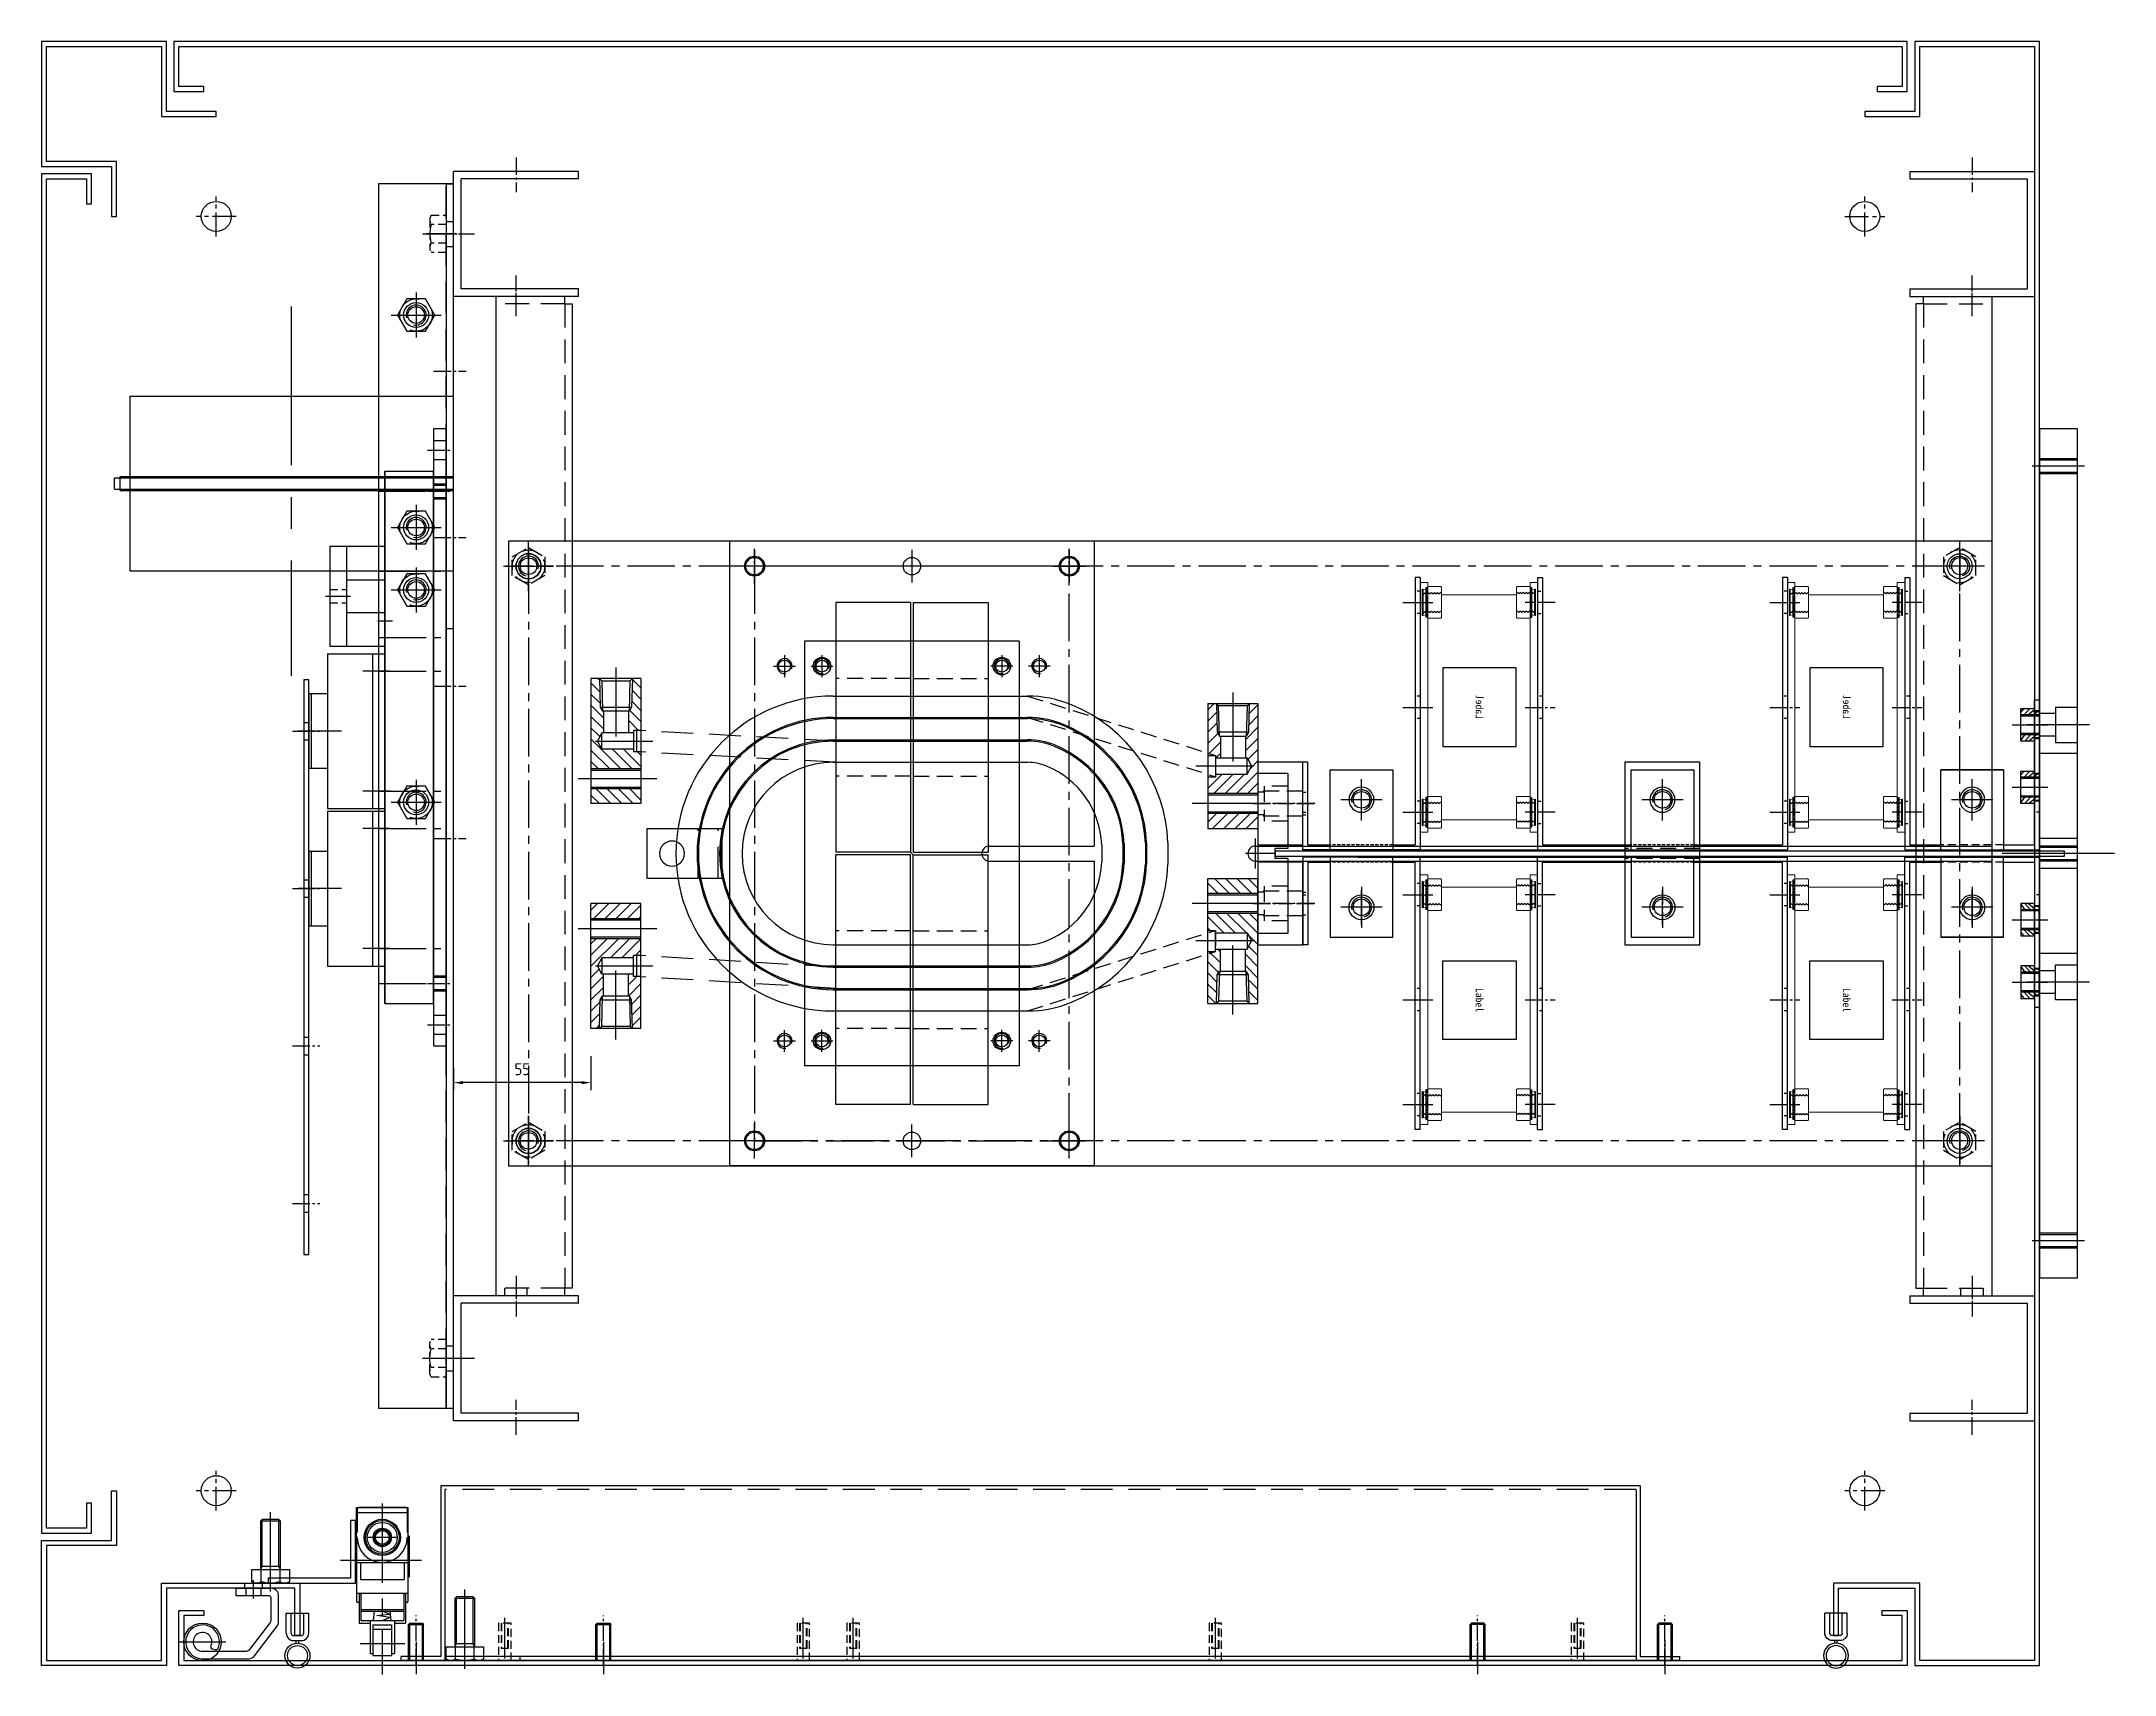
# Model space of a CAD drawing. Header units: millimetres. Extents: x 24815 to 37444, y -10619 to 6020.
# Drawn here: x 35615 to 36445, y 1299 to 1952 of the extents above; entities that cross this region are included whole.
import ezdxf

# ---------------------------------------------------------------- set-up
doc = ezdxf.new("R2010")
doc.units = ezdxf.units.MM
for name, pattern in [('CENTER', [50.8, 31.75, -6.35, 6.35, -6.35]), ('CENTER1', [10, 7, -1, 1, -1]), ('CENTER2', [28.575, 19.05, -3.175, 3.175, -3.175]), ('CENTERX2', [101.6, 63.5, -12.7, 12.7, -12.7]), ('HIDDEN', [9.525, 6.35, -3.175]), ('HIDDEN2', [4.7625, 3.175, -1.5875]), ('HIDDENX2', [19.05, 12.7, -6.35]), ('PHANTOMX2', [5, 2.5, -0.5, 0.5, -0.5, 0.5, -0.5])]:
    doc.linetypes.add(name, pattern=pattern)
for name, color, linetype in [('1', 1, 'CENTER'), ('4', 7, 'Continuous'), ('______', 7, 'Continuous'), ('CEN', 1, 'CENTER'), ('CENTER', 1, 'CENTER'), ('D', 3, 'Continuous'), ('HIDDEN', 2, 'HIDDEN'), ('O', 7, 'Continuous'), ('THIN', 3, 'Continuous'), ('모선', 7, 'Continuous')]:
    doc.layers.add(name, color=color, linetype=linetype)
for name, color, linetype, lineweight in [('AM_5', 3, 'Continuous', 25), ('case', 3, 'Continuous', 30), ('모형', 7, 'Continuous', 53), ('외형선', 3, 'Continuous', 30)]:
    doc.layers.add(name, color=color, linetype=linetype, lineweight=lineweight)
doc.styles.add('dim', font='')
doc.styles.get("Standard").update_dxf_attribs({"font": 'ISOCP.SHX', "bigfont": 'WHGTXT.SHX'})
doc.styles.get('dim').set_extended_font_data('BatangChe')
doc.dimstyles.new('PS-1.5', dxfattribs={"dimscale": 1.5, "dimtxt": 3.2, "dimasz": 2.5, "dimexe": 2, "dimexo": 2.5, "dimgap": 2, "dimtad": 1, "dimtoh": 1, "dimrnd": 0.05, "dimzin": 12, "dimdsep": 46, "dimtxsty": 'Standard', "dimcen": 0, "dimclrt": 2, "dimazin": 3, "dimtfac": 1, "dimtofl": 0, "dimtmove": 0, "dimatfit": 3, "dimfxl": 0.18, "dimtolj": 1, "dimtzin": 0, "dimarcsym": 0})

msp = doc.modelspace()

# ---------------------------------------------------------------- blocks, each defined once
blk = doc.blocks.new('A$C6E964A93')
at = {"color": 4}
for p, q in [((490.01, 70), (9.9, 70)), ((9.9, 70), (9.9, 1.6)), ((11.5, 68.4), (11.5, 0)), ((488.41, 68.4), (488.41, 60)), ((490.01, 70), (490.01, 1.6)), ((488.41, 60), (488.41, 0)), ((9.9, 1.6), (-6, 1.6)), ((-6, 0), (-6, 1.6)), ((11.5, 0), (-6, 0)), ((488.41, 1.6), (11.5, 1.6)), ((488.41, 0), (11.5, 0)), ((41.5, 1.6), (41.5, 0)), ((490.01, 1.6), (505.91, 1.6)), ((505.91, 0), (505.91, 1.6)), ((505.91, 0), (488.41, 0))]:
    blk.add_line(p, q, dxfattribs=at)
at = {"layer": 'CENTER', "color": 1, "linetype": 'CENTER'}
for p, q in [((0, 7.43), (0, -5.44)), ((75, 7.43), (75, -5.44)), ((425, 7.43), (425, -5.44)), ((500, 8.23), (500, -5.44))]:
    blk.add_line(p, q, dxfattribs=at)
at = {"layer": 'HIDDEN', "color": 2, "linetype": 'HIDDENX2'}
blk.add_line((488.41, 68.5), (11.5, 68.5), dxfattribs=at)
blk = doc.blocks.new('TTYU')
at = {"color": 2, "linetype": 'HIDDENX2'}
blk.add_lwpolyline([(-49709.55, 19626.02), (-49702.04, 19626.02), (-49698.29, 19632.52), (-49702.04, 19639.02), (-49709.55, 19639.02), (-49713.3, 19632.52), (-49709.55, 19626.02)], dxfattribs=at)
blk.add_circle((-49705.79, 19632.52), 6.5, dxfattribs=at)
blk.add_circle((-49705.79, 19632.52), 3.32)
at = {"layer": 'CENTER'}
for p, q in [((-49705.79, 19641.52), (-49705.79, 19623.52)), ((-49715.8, 19632.52), (-49695.79, 19632.52))]:
    blk.add_line(p, q, dxfattribs=at)
at = {"layer": 'THIN'}
blk.add_arc((-49705.79, 19632.52), 4, 255, 195, dxfattribs=at)
blk = doc.blocks.new('esrfa')
at = {"color": 2, "linetype": 'HIDDEN2'}
for p, q in [((-4055.21, -14067.61), (-4040.2, -14067.61)), ((-4055.21, -14073.53), (-4055.21, -14067.61)), ((-4051.46, -14067.61), (-4051.46, -14073.53)), ((-4043.95, -14067.61), (-4043.95, -14073.53)), ((-4040.2, -14067.61), (-4040.2, -14073.53)), ((-4053.33, -14074.11), (-4042.08, -14074.11))]:
    blk.add_line(p, q, dxfattribs=at)
for centre, radius, start, end in [((-4053.33, -14070.79), 3.32, 235.61575, 304.38425), ((-4047.71, -14061.69), 12.42, 252.41205, 287.58795), ((-4042.08, -14070.79), 3.32, 235.61575, 304.38425)]:
    blk.add_arc(centre, radius, start, end, dxfattribs=at)
at = {"layer": 'CENTER'}
blk.add_line((-4047.71, -14077.11), (-4047.71, -14064.61), dxfattribs=at)
blk = doc.blocks.new('A$C2F8B6082')
at = {"color": 4}
blk.add_lwpolyline([(159.84, -15.16), (159.84, 14.84), (-330.16, 14.84), (-330.16, -15.16)], close=True, dxfattribs=at)
for centre in [(-277.66, -0.16), (-192.66, -0.16), (-167.66, -0.16), (-82.66, -0.16)]:
    blk.add_circle(centre, 5, dxfattribs=at)
at = {"layer": 'CENTER', "ltscale": 3}
for p, q in [((139.84, 7.84), (139.84, 19.84)), ((-310.16, 15.84), (-310.16, 3.84))]:
    blk.add_line(p, q, dxfattribs=at)
at = {"layer": 'HIDDEN', "color": 2, "linetype": 'HIDDENX2'}
for p, q in [((159.84, 11.84), (-330.16, 11.84)), ((-315.16, 11.84), (-315.16, 14.84)), ((-305.16, 11.84), (-305.16, 14.84)), ((134.84, 11.84), (134.84, 14.84)), ((144.84, 11.84), (144.84, 14.84))]:
    blk.add_line(p, q, dxfattribs=at)
blk.add_blockref('esrfa', (3737.54, 14079.45))
at = {"extrusion": (0, 0, -1), "xscale": -1, "zscale": -1, "rotation": 270}
for p in [(-19354.86, 49705.63), (-19439.86, 49705.63), (-19464.86, 49705.63), (-19549.86, 49705.63)]:
    blk.add_blockref('TTYU', p, dxfattribs=at)
at = {"xscale": -1}
blk.add_blockref('esrfa', (-3907.87, 14079.45), dxfattribs=at)
blk = doc.blocks.new('A$C188176B0')
at = {"ltscale": 10}
for p, q in [((-62.75, 37.75), (66.75, 37.75)), ((-62.75, -32.25), (-62.75, 37.75)), ((66.75, -32.25), (66.75, 37.75)), ((-69.05, 0.5), (-69.05, 5)), ((-69.05, 5), (66.75, 5)), ((-69.05, 0.5), (66.75, 0.5)), ((-66.75, 0), (-66.75, 5.5)), ((-66.75, 5.5), (66.75, 5.5)), ((-66.75, 0), (66.75, 0)), ((-62.75, -32.25), (66.75, -32.25))]:
    blk.add_line(p, q, dxfattribs=at)
blk = doc.blocks.new('A$C30543EFC')
at = {"color": 1, "linetype": 'CENTER1'}
for p, q in [((-5, 200), (8, 200)), ((-5, 145.03), (8, 145.03)), ((-5, 78.5), (8, 78.5)), ((-5, 19.02), (8, 19.02)), ((-5, -41.98), (8, -41.98)), ((-5, -250), (8, -250))]:
    blk.add_line(p, q, dxfattribs=at)
at = {"color": 3, "lineweight": -3, "ltscale": 10}
blk.add_line((0, 42.02), (3, 42.02), dxfattribs=at)
at = {"layer": 'case', "color": 3, "lineweight": -3}
for p, q in [((0, 220), (0, -270)), ((0, 220), (3, 220)), ((3, -270), (3, 220)), ((0, -270), (3, -270))]:
    blk.add_line(p, q, dxfattribs=at)
blk = doc.blocks.new('A$C5E153CB5')
at = {"color": 1, "lineweight": 35}
for p, q in [((21.99, 0), (-191, 0)), ((21.99, -19.5), (-191, -19.5))]:
    blk.add_line(p, q, dxfattribs=at)
at = {"color": 1}
for p, q in [((-191, 0), (-191, -19.5)), ((21.99, 0), (21.99, -19.5))]:
    blk.add_line(p, q, dxfattribs=at)
at = {"color": 2, "linetype": 'CENTER2'}
for p, q in [((-182.99, 2.56), (-182.99, -22.44)), ((-151, 2.56), (-151, -22.44)), ((-124.5, 2.56), (-124.5, -22.44)), ((-111, 2.56), (-111, -22.44)), ((-63, 2.56), (-63, -22.44)), ((-48, 2.56), (-48, -22.44)), ((0, 2.56), (0, -22.44)), ((13.99, 2.56), (13.99, -22.44))]:
    blk.add_line(p, q, dxfattribs=at)
blk = doc.blocks.new('4W4E6Y56Y')
at = {"color": 4}
for p, q in [((361.67, 559.53), (331.67, 559.53)), ((331.67, 559.53), (361.67, 559.53)), ((331.67, 559.53), (331.67, 552.03)), ((331.67, 558.53), (361.67, 558.53)), ((361.67, 552.03), (361.67, 559.53)), ((315.67, 552.03), (315.67, 529.03)), ((315.67, 552.03), (377.67, 552.03)), ((377.67, 552.03), (377.67, 529.03)), ((315.67, 534.03), (377.67, 534.03)), ((315.67, 529.03), (377.67, 529.03))]:
    blk.add_line(p, q, dxfattribs=at)
at = {"color": 1, "linetype": 'CENTER'}
for p, q in [((346.67, 546.42), (346.67, 563.81)), ((322.67, 527.2), (322.67, 537.88)), ((370.67, 526.94), (370.67, 537.88))]:
    blk.add_line(p, q, dxfattribs=at)
blk = doc.blocks.new('A$C0E251C2E')
at = {"color": 161}
for p, q in [((22, 10), (0, 10)), ((0, 10), (0, -30)), ((15.4, 10), (15.4, -30)), ((22, 10), (22, -30)), ((15.4, -3.5), (0, -3.5)), ((15.4, -16.5), (0, -16.5)), ((22, -30), (0, -30))]:
    blk.add_line(p, q, dxfattribs=at)
at = {"color": 1, "linetype": 'CENTER'}
for p, q in [((-3, 0), (3, 0)), ((23.84, -10), (13.76, -10)), ((-3, -20), (3, -20))]:
    blk.add_line(p, q, dxfattribs=at)
at = {"color": 2, "linetype": 'HIDDEN2'}
for p, q in [((22, -7.3), (15.4, -7.3)), ((22, -12.7), (15.4, -12.7))]:
    blk.add_line(p, q, dxfattribs=at)
blk = doc.blocks.new('A$C76D42456')
at = {"color": 2, "linetype": 'HIDDEN'}
for p, q in [((-217.25, 0), (-217.25, -5)), ((-209.75, 0), (-209.75, -5)), ((12.75, 0), (12.75, -5)), ((20.25, 0), (20.25, -5)), ((-200, 0), (-200, -5)), ((-199.458734, 0), (-199.458734, -5)), ((-194.541266, 0), (-194.541266, -5)), ((-194, 0), (-194, -5)), ((-3, 0), (-3, -5)), ((-2.458734, 0), (-2.458734, -5)), ((2.458734, 0), (2.458734, -5)), ((3, 0), (3, -5))]:
    blk.add_line(p, q, dxfattribs=at)
at = {"color": 1, "linetype": 'CENTER1'}
for p, q in [((-213.5, 2.5), (-213.5, -7.5)), ((-197, 2.5), (-197, -7.5)), ((0, 2.5), (0, -7.5)), ((16.5, 2.5), (16.5, -7.5))]:
    blk.add_line(p, q, dxfattribs=at)
at = {"color": 32}
blk.add_lwpolyline([(-222, -5), (-222, 0), (25, 0), (25, -5)], close=True, dxfattribs=at)
blk = doc.blocks.new('A$C11023600')
for name, p in [('4W4E6Y56Y', (-464.15, -504.53)), ('4W4E6Y56Y', (-401.15, -504.53)), ('A$C5E153CB5', (-30.49, 24.5)), ('A$C76D42456', (-16.5, 5))]:
    blk.add_blockref(name, p)
at = {"rotation": 90}
blk.add_blockref('A$C0E251C2E', (-181.48, 24.5), dxfattribs=at)
blk = doc.blocks.new('A$C00D95890')
at = {"color": 2, "linetype": 'HIDDEN'}
for p, q in [((-3.5, -2), (-3.5, 0)), ((3.5, -2), (3.5, 0)), ((59.5, -2), (59.5, 0)), ((66.5, -2), (66.5, 0)), ((122.5, -2), (122.5, 0)), ((129.5, -2), (129.5, 0)), ((185.5, -2), (185.5, 0)), ((192.5, -2), (192.5, 0))]:
    blk.add_line(p, q, dxfattribs=at)
at = {"linetype": 'CENTER1'}
for p, q in [((0, -6.5), (0, 4.5)), ((63, -6.5), (63, 4.5)), ((126, -6.5), (126, 4.5)), ((189, -6.5), (189, 4.5))]:
    blk.add_line(p, q, dxfattribs=at)
at = {"color": 1}
blk.add_lwpolyline([(-20.5, -2), (209.5, -2), (209.5, 0), (-20.5, 0)], close=True, dxfattribs=at)
blk = doc.blocks.new('A$C77630893')
at = {"color": 1, "linetype": 'CENTERX2'}
blk.add_line((-65, -49.13), (-65, -196.87), dxfattribs=at)
at = {"ltscale": 10}
for name, p in [('A$C30543EFC', (-3, -220)), ('A$C188176B0', (-66.75, -122.66))]:
    blk.add_blockref(name, p, dxfattribs=at)
at = {"xscale": -1, "rotation": 90}
blk.add_blockref('A$C11023600', (-3, -336.5), dxfattribs=at)
at = {"rotation": 270}
blk.add_blockref('A$C00D95890', (-58, -219.02), dxfattribs=at)
blk = doc.blocks.new('erwqa')
at = {"color": 2, "linetype": 'HIDDEN'}
for p, q in [((-4060.23, -13842.8), (-4056.48, -13836.3)), ((-4056.48, -13849.3), (-4060.23, -13842.8)), ((-4056.48, -13836.3), (-4048.97, -13836.3)), ((-4048.97, -13836.3), (-4045.22, -13842.8)), ((-4045.22, -13842.8), (-4048.97, -13849.3)), ((-4048.97, -13849.3), (-4056.48, -13849.3))]:
    blk.add_line(p, q, dxfattribs=at)
blk.add_circle((-4052.72, -13842.8), 6.5, dxfattribs=at)
blk.add_circle((-4052.72, -13842.8), 3.32)
at = {"layer": 'CENTER'}
for p, q in [((-4052.72, -13832.8), (-4052.72, -13852.8)), ((-4062.72, -13842.8), (-4042.72, -13842.8))]:
    blk.add_line(p, q, dxfattribs=at)
at = {"layer": 'THIN'}
blk.add_arc((-4052.72, -13842.8), 4, 255, 165, dxfattribs=at)
blk = doc.blocks.new('A$C0C5579ED')
at = {"color": 1, "linetype": 'CENTER1'}
for p, q in [((8, 0), (-5, 0)), ((392, 0), (405, 0))]:
    blk.add_line(p, q, dxfattribs=at)
at = {"color": 140}
for p, q in [((0, -19.5), (0, 8)), ((400, 8), (0, 8)), ((400, -19.5), (400, 8)), ((3, -19.5), (0, -19.5)), ((3, -19.5), (3, -22.5)), ((3, -22.5), (397, -22.5)), ((397, -22.5), (397, -19.5)), ((400, -19.5), (397, -19.5))]:
    blk.add_line(p, q, dxfattribs=at)
at = {"color": 2, "linetype": 'HIDDEN2', "ltscale": 3}
for p, q in [((3, -19.5), (3, 8)), ((397, -19.5), (397, 8)), ((3, -19.5), (397, -19.5))]:
    blk.add_line(p, q, dxfattribs=at)
at = {"color": 1, "linetype": 'CENTER2'}
for p, q in [((108, 1.83), (108, -11.83)), ((338, 1.83), (338, -11.83)), ((101.17, -5), (114.83, -5)), ((331.17, -5), (344.83, -5))]:
    blk.add_line(p, q, dxfattribs=at)
at = {"color": 2}
for p, q in [((400, 4.5), (397, 4.5)), ((400, -4.5), (397, -4.5))]:
    blk.add_line(p, q, dxfattribs=at)
at = {"color": 140}
for centre in [(108, -5), (338, -5)]:
    blk.add_circle(centre, 5, dxfattribs=at)
at = {"extrusion": (0, 0, -1), "zscale": -1}
for p in [(3944.72, 13837.8), (3714.72, 13837.8)]:
    blk.add_blockref('erwqa', p, dxfattribs=at)
blk = doc.blocks.new('LIMIT SWITCH-T')
at = {"linetype": 'Continuous'}
for p, q in [((-12, -10.3), (-12, 10.3)), ((-12, 9.57), (-12, -9.43)), ((-2, 10.07), (-11.5, 10.07)), ((-2, -9.93), (-11.5, -9.93))]:
    blk.add_line(p, q, dxfattribs=at)
blk.add_line((-10, -9.5), (-10, 9.5))
at = {"color": 7}
for p, q in [((33.3, -8.6), (33.3, 8.6)), ((34.3, 4.86), (34.3, 9.3)), ((46.43, 3.73), (46.43, 4.86)), ((47.3, -3.73), (47.3, 3.73)), ((34.3, -9.3), (34.3, -4.86)), ((46.43, -4.86), (46.43, -3.73))]:
    blk.add_line(p, q, dxfattribs=at)
at = {"linetype": 'Continuous'}
for radius in [7.25, 6.75, 6, 3.65, 3.2, 2.75]:
    blk.add_circle((0, 0), radius, dxfattribs=at)
for centre, radius, start, end in [((-9.5, 9.5), 0.5, 90, 180), ((0, 0), 10, 270, 90), ((-9.5, -9.5), 0.5, 180, 270)]:
    blk.add_arc(centre, radius, start, end, dxfattribs=at)
at = {"layer": 'CEN', "color": 7, "linetype": 'Continuous'}
for p, q in [((22.4, 8.6), (33.3, 8.6)), ((22.89, 9.3), (34.3, 9.3)), ((33.3, 4.86), (46.43, 4.86)), ((35, 3.73), (47.3, 3.73)), ((33.3, -4.86), (46.43, -4.86)), ((35, -3.73), (47.3, -3.73)), ((22.4, -8.6), (33.3, -8.6)), ((22.89, -9.3), (34.3, -9.3))]:
    blk.add_line(p, q, dxfattribs=at)
at = {"layer": 'CEN'}
for p, q in [((-13.61, 0), (54.88, 0)), ((0, 6.27), (0, -6.27))]:
    blk.add_line(p, q, dxfattribs=at)
at = {"layer": 'D', "color": 7}
for p, q in [((-0.5, 10.75), (-0.5, 10.3)), ((10, -10.37), (10, 10.23)), ((29.5, -8.6), (29.5, 8.6)), ((34.3, 4.86), (34.3, 8.6)), ((33.3, 3.52), (29.5, 3.1)), ((30.78, 2.89), (29.5, 0)), ((31.23, -2.23), (30.78, 2.89)), ((32.01, 3.05), (31.23, -2.23)), ((33.3, 0), (32.01, 3.05)), ((35, -3.73), (35, 3.73)), ((36.7, -3.73), (36.7, 3.73)), ((33.3, -3.52), (29.5, -3.1)), ((34.3, -8.6), (34.3, -4.86)), ((-0.5, -10.3), (-12, -10.3)), ((-0.5, -10.3), (-0.5, -10.75))]:
    blk.add_line(p, q, dxfattribs=at)
at = {"layer": 'D', "color": 1, "linetype": 'CENTER'}
for p, q in [((9.3, 15.75), (9.3, -15.75)), ((42.63, 9.02), (42.63, -8.86))]:
    blk.add_line(p, q, dxfattribs=at)
at = {"layer": 'D', "color": 0}
blk.add_line((29, 8.5), (29, -8.5), dxfattribs=at)
at = {"layer": 'O'}
for p, q in [((-12, 10.3), (25.7, 10.3)), ((-0.5, 10.75), (15.8, 10.75)), ((15.8, 10.3), (15.8, 10.75)), ((16.8, -8.75), (16.8, 8.75)), ((-0.5, -10.3), (25.7, -10.3)), ((-0.5, -10.75), (15.8, -10.75)), ((15.8, -10.75), (15.8, -10.3))]:
    blk.add_line(p, q, dxfattribs=at)
at = {"layer": 'O', "color": 7}
for p, q in [((10, 8.75), (16.8, 8.75)), ((22.4, 10.3), (22.4, -10.3)), ((22.89, 9.3), (22.89, 8.6)), ((26, 10), (26, 9.5)), ((26, 9.5), (26, 9.3)), ((10, -8.75), (16.8, -8.75)), ((22.89, -8.6), (22.89, -9.3)), ((26, -9.3), (26, -10))]:
    blk.add_line(p, q, dxfattribs=at)
at = {"layer": 'O'}
for centre, start, end in [((25.7, 10), 0, 90), ((25.7, -10), 270, 0)]:
    blk.add_arc(centre, 0.3, start, end, dxfattribs=at)
blk = doc.blocks.new('756trasdfasdfadf')
at = {"color": 1, "linetype": 'CENTER1'}
for p, q in [((-17117.17, 15239.16), (-17117.17, 15225.24)), ((-17117.17, 15239.16), (-17117.17, 15225.24)), ((-17147.76, 15208.57), (-17133.84, 15208.57)), ((-17147.76, 15208.57), (-17133.84, 15208.57)), ((-17117.17, 15177.98), (-17117.17, 15191.9)), ((-17117.17, 15177.98), (-17117.17, 15191.9))]:
    blk.add_line(p, q, dxfattribs=at)
at = {"color": 140}
for p, q in [((-17092.17, 15233.57), (-17142.17, 15233.57)), ((-17092.17, 15233.57), (-17142.17, 15233.57)), ((-17142.17, 15183.57), (-17142.17, 15233.57)), ((-17092.17, 15233.57), (-17142.17, 15233.57)), ((-17092.17, 15233.57), (-17142.17, 15233.57)), ((-17142.17, 15183.57), (-17142.17, 15233.57)), ((-17092.17, 15230.57), (-17139.17, 15230.57)), ((-17092.17, 15230.57), (-17139.17, 15230.57)), ((-17139.17, 15186.57), (-17139.17, 15230.57)), ((-17092.17, 15230.57), (-17139.17, 15230.57)), ((-17092.17, 15230.57), (-17139.17, 15230.57)), ((-17139.17, 15186.57), (-17139.17, 15230.57)), ((-17092.17, 15230.57), (-17092.17, 15233.57)), ((-17092.17, 15230.57), (-17092.17, 15233.57)), ((-17092.17, 15230.57), (-17092.17, 15233.57)), ((-17092.17, 15230.57), (-17092.17, 15233.57)), ((-17142.17, 15183.57), (-17142.17, 15185.57)), ((-17142.17, 15183.57), (-17142.17, 15185.57)), ((-17142.17, 15183.57), (-17142.17, 15185.57)), ((-17142.17, 15183.57), (-17142.17, 15185.57)), ((-17092.17, 15183.57), (-17142.17, 15183.57)), ((-17092.17, 15183.57), (-17142.17, 15183.57)), ((-17092.17, 15183.57), (-17142.17, 15183.57)), ((-17092.17, 15183.57), (-17142.17, 15183.57)), ((-17092.17, 15186.57), (-17139.17, 15186.57)), ((-17092.17, 15186.57), (-17139.17, 15186.57)), ((-17092.17, 15186.57), (-17139.17, 15186.57)), ((-17092.17, 15186.57), (-17139.17, 15186.57)), ((-17092.17, 15183.57), (-17092.17, 15186.57)), ((-17092.17, 15183.57), (-17092.17, 15186.57)), ((-17092.17, 15183.57), (-17092.17, 15186.57)), ((-17092.17, 15183.57), (-17092.17, 15186.57))]:
    blk.add_line(p, q, dxfattribs=at)
blk = doc.blocks.new('A$C0C3B50F3')
at = {"color": 1, "linetype": 'CENTER1'}
blk.add_line((0, -2.28), (0, 18.05), dxfattribs=at)
for p, q in [((-3, 14.39), (-2.5, 15)), ((-3, 14.39), (3, 14.39)), ((-3, 0), (-3, 14.39)), ((-2.5, 15), (2.5, 15)), ((2.5, 15), (3, 14.39)), ((3, 0), (3, 14.39)), ((3, 0), (-3, 0))]:
    blk.add_line(p, q)
at = {"color": 3}
for p, q in [((-2.5, 0), (-2.5, 15)), ((2.5, 0), (2.5, 15))]:
    blk.add_line(p, q, dxfattribs=at)
blk = doc.blocks.new('caw334rtw34tf45')
at = {"color": 2, "linetype": 'HIDDEN2'}
for p, q in [((4143.25, 33223.64), (4128.25, 33223.64)), ((4128.25, 33223.64), (4128.25, 33218.64)), ((4128.25, 33218.64), (4143.25, 33218.64)), ((4143.25, 33222.64), (4133.25, 33222.64)), ((4133.25, 33222.64), (4133.25, 33219.64)), ((4143.25, 33222.39), (4133.25, 33222.39)), ((4133.25, 33219.89), (4143.25, 33219.89)), ((4133.25, 33219.64), (4143.25, 33219.64)), ((4143.25, 33218.64), (4143.25, 33223.64))]:
    blk.add_line(p, q, dxfattribs=at)
at = {"color": 1, "linetype": 'CENTER', "ltscale": 2}
blk.add_line((4129.02, 33221.14), (4145.4, 33221.14), dxfattribs=at)
blk = doc.blocks.new('A$C6DC91A1C')
at = {"color": 140}
for p, q in [((-3, -25), (-3, 25)), ((-3, -25), (-3, 25)), ((-3, 25), (47, 25)), ((-3, 25), (-1, 25)), ((-3, 25), (-1, 25)), ((-3, -25), (-3, 25)), ((-3, -25), (-3, 25)), ((-3, 25), (47, 25)), ((-3, 25), (-1, 25)), ((-3, 25), (-1, 25)), ((47, -25), (47, 25)), ((47, -25), (47, 25)), ((47, -25), (47, 25)), ((47, -25), (47, 25)), ((0, -25), (0, 22)), ((0, -25), (0, 22)), ((0, 22), (44, 22)), ((0, -25), (0, 22)), ((0, -25), (0, 22)), ((0, 22), (44, 22)), ((44, -25), (44, 22)), ((44, -25), (44, 22)), ((44, -25), (44, 22)), ((44, -25), (44, 22)), ((-3, -25), (0, -25)), ((-3, -25), (0, -25)), ((-3, -25), (0, -25)), ((-3, -25), (0, -25)), ((44, -25), (47, -25)), ((44, -25), (47, -25)), ((44, -25), (47, -25)), ((44, -25), (47, -25))]:
    blk.add_line(p, q, dxfattribs=at)
at = {"color": 1, "linetype": 'CENTER1'}
for p, q in [((-8.59, 0), (5.33, 0)), ((-8.59, 0), (5.33, 0)), ((52.59, 0), (38.67, 0)), ((52.59, 0), (38.67, 0))]:
    blk.add_line(p, q, dxfattribs=at)
blk = doc.blocks.new('ASDHREWHREJJJ')
for p, q in [((14485.89, -8471.07), (14485.89, -8479.07)), ((14487.89, -8471.07), (14487.89, -8479.07)), ((14491.89, -8468.07), (14488.89, -8468.07)), ((14491.89, -8470.07), (14488.89, -8470.07)), ((14489.89, -8467.05), (14489.89, -8468.07)), ((14490.89, -8467.05), (14490.89, -8468.07)), ((14492.89, -8471.07), (14492.89, -8479.07)), ((14494.89, -8471.07), (14494.89, -8479.07)), ((14494.89, -8479.07), (14485.89, -8479.07))]:
    blk.add_line(p, q)
for radius in [5, 4]:
    blk.add_circle((14490.39, -8462.07), radius)
for centre, radius, start, end in [((14488.89, -8471.07), 3, 90, 180), ((14488.89, -8471.07), 1, 90, 180), ((14491.89, -8471.07), 3, 0, 90), ((14491.89, -8471.07), 1, 0, 90)]:
    blk.add_arc(centre, radius, start, end)
blk = doc.blocks.new('DETADGAG')
at = {"color": 1}
for points in [[(-14968.32, -13088.8, 3.321213), (-14974.54, -13092.92), (-14956.07, -13092.92, 0.234242), (-14953.69, -13091.74), (-14944.7, -13079.92, 0.164054), (-14944.09, -13078.11), (-14944.09, -13077.72), (-14944.09, -13067.72, 0.414214), (-14947.09, -13064.72)], [(-14947.15, -13077.72, 0.052353), (-14947.09, -13077.39), (-14947.09, -13068.72, 0.414214), (-14948.09, -13067.72), (-14961.09, -13067.72), (-14961.09, -13064.72), (-14947.09, -13064.72)], [(-14968.32, -13088.8, -0.366304), (-14969.47, -13089.39), (-14970.46, -13089.15, -0.474617), (-14971.14, -13087.75, 3.431067), (-14974.54, -13089.92), (-14957.56, -13089.92, 0.234242), (-14955.17, -13088.74), (-14947.7, -13078.91, 0.11075), (-14947.15, -13077.72)]]:
    blk.add_lwpolyline(points, format="xyb", dxfattribs=at)
blk.add_circle((-14974.54, -13086.17), 7.5, dxfattribs=at)
at = {"layer": '1', "color": 1}
blk.add_line((-14983.91, -13086.17), (-14965.16, -13086.17), dxfattribs=at)
at = {"layer": '4', "color": 1, "linetype": 'HIDDEN2'}
for p, q in [((-14957.09, -13067.72), (-14957.09, -13064.72)), ((-14951.09, -13067.72), (-14951.09, -13064.72))]:
    blk.add_line(p, q, dxfattribs=at)
blk = doc.blocks.new('M8_20')
for p, q in [((-437.31, -18094.18, 0), (-445.31, -18094.18, 0)), ((-437.31, -18112.34, 0), (-445.31, -18112.34, 0)), ((-445.06, -18118.43, 0), (-445.06, -18113.51, 0)), ((-437.55, -18118.43, 0), (-437.55, -18113.51, 0)), ((-435.68, -18119.01, 0), (-446.94, -18119.01, 0))]:
    blk.add_line(p, q)
at = {"elevation": 0}
blk.add_lwpolyline([(-437.31, -18113.51), (-437.31, -18094.18), (-437.98, -18093.51), (-444.63, -18093.51), (-445.31, -18094.18), (-445.31, -18113.51)], dxfattribs=at)
blk.add_lwpolyline([(-433.8, -18113.51), (-433.8, -18118.43, -0.309401), (-437.55, -18118.43, -0.154701), (-445.06, -18118.43, -0.309401), (-448.81, -18118.43), (-448.81, -18113.51), (-433.8, -18113.51)], format="xyb", dxfattribs=at)
at = {"layer": 'CENTER'}
blk.add_line((-441.31, -18122.31, 0), (-441.31, -18090.51, 0), dxfattribs=at)
at = {"layer": 'THIN', "elevation": 0}
for points in [[(-445.31, -18113.51), (-444.63, -18112.34), (-444.63, -18093.51)], [(-437.31, -18113.51), (-437.98, -18112.34), (-437.98, -18093.51)]]:
    blk.add_lwpolyline(points, dxfattribs=at)
blk = doc.blocks.new('QEAdszgf')
at = {"color": 1}
for p, q in [((-14913.64, -13037.97), (-14913.64, -13060.97)), ((-14911.64, -13037.97), (-14913.64, -13037.97)), ((-14911.64, -13062.97), (-14911.64, -13037.97)), ((-14913.64, -13060.97), (-14946.64, -13060.97)), ((-14946.64, -13060.97), (-14946.64, -13062.97)), ((-14946.64, -13062.97), (-14911.64, -13062.97))]:
    blk.add_line(p, q, dxfattribs=at)
at = {"color": 1, "linetype": 'CENTER', "ltscale": 3}
blk.add_line((-14907.64, -13053.97), (-14917.64, -13053.97), dxfattribs=at)
blk = doc.blocks.new('A$C3C5A7B0C')
at = {"color": 1, "linetype": 'CENTER2', "ltscale": 0.5}
for p, q in [((70, -78), (70, -62)), ((730, -78), (730, -62)), ((78, -70), (62, -70)), ((722, -70), (738, -70)), ((70, -588), (70, -572)), ((730, -588), (730, -572)), ((78, -580), (62, -580)), ((738, -580), (722, -580))]:
    blk.add_line(p, q, dxfattribs=at)
at = {"color": 3}
for p, q in [((81.45, -619.05), (81.45, -617)), ((84.95, -623.21), (84.95, -615.76)), ((88.45, -619.05), (88.45, -617))]:
    blk.add_line(p, q, dxfattribs=at)
for points in [[(750, -28), (730, -28), (730, -30), (752, -30), (752, -2), (798, -2), (798, -648), (752, -648), (752, -617), (717.5, -617), (717.5, -638), (719.5, -638), (719.5, -619), (750, -619), (750, -650), (800, -650), (800, 0), (750, 0)], [(737, -628), (747, -628), (747, -650), (55, -650), (55, -628), (65, -628), (65, -630), (57, -630), (57, -648), (745, -648), (745, -630), (737, -630)]]:
    blk.add_lwpolyline(points, close=True, dxfattribs=at)
at = {"color": 3, "ltscale": 10}
for centre in [(70, -70), (730, -70), (70, -580), (730, -580)]:
    blk.add_circle(centre, 6, dxfattribs=at)
at = {"layer": '______', "color": 3, "ltscale": 10}
blk.add_lwpolyline([(18, -65), (20, -65), (20, -53), (0, -53), (0, -597), (20, -597), (20, -585), (18, -585), (18, -595), (2, -595), (2, -55), (18, -55), (18, -65), (20, -65)], dxfattribs=at)
at = {"layer": '외형선', "lineweight": -3}
for points in [[(70, -28), (50, -28), (50, 0), (0, 0), (0, -50), (28, -50), (28, -70), (30, -70), (30, -48), (2, -48), (2, -2), (48, -2), (48, -30), (70, -30), (70, -28)], [(65, -20), (65, -18), (55, -18), (55, -2), (745, -2), (745, -18), (735, -18), (735, -20), (747, -20), (747, 0), (53, 0), (53, -20), (65, -20)]]:
    blk.add_lwpolyline(points, dxfattribs=at)
blk.add_lwpolyline([(101.5, -619), (50, -619), (50, -650), (0, -650), (0, -600), (28, -600), (28, -580), (30, -580), (30, -602), (2, -602), (2, -648), (48, -648), (48, -617), (103.5, -617), (103.5, -638), (101.5, -638)], close=True, dxfattribs=at)
for name, p in [('756trasdfasdfadf', (17307.17, -15285.57)), ('756trasdfasdfadf', (17307.17, -15735.57)), ('M8_20', (533.06, 17502.01, 0)), ('QEAdszgf', (15037.34, 12445.97)), ('DETADGAG', (15039.04, 12445.67)), ('M8_20', (610.81, 17471.01, 0)), ('A$C0C3B50F3', (150, -648)), ('A$C0C3B50F3', (150, -648)), ('A$C0C3B50F3', (225, -648)), ('A$C0C3B50F3', (225, -648))]:
    blk.add_blockref(name, p)
at = {"ltscale": 10, "rotation": 270}
for p in [(773, -55), (773, -505)]:
    blk.add_blockref('A$C6DC91A1C', p, dxfattribs=at)
at = {"rotation": 270}
blk.add_blockref('LIMIT SWITCH-T', (136.45, -598.7), dxfattribs=at)
at = {"color": 4, "rotation": 180}
blk.add_blockref('ASDHREWHREJJJ', (14592.89, -9108.07), dxfattribs=at)
at = {"xscale": -1}
for p in [(575, -648), (575, -648), (650, -648), (650, -648)]:
    blk.add_blockref('A$C0C3B50F3', p, dxfattribs=at)
at = {"color": 4, "xscale": -1, "rotation": 180}
blk.add_blockref('ASDHREWHREJJJ', (-13771.89, -9108.07), dxfattribs=at)
at = {"color": 1, "linetype": 'CENTER2', "rotation": 90}
for p in [(33406.64, -4776.25), (33406.64, -4776.25), (33526.14, -4776.25), (33526.14, -4776.25), (33546.14, -4776.25), (33546.14, -4776.25), (33691.14, -4776.25), (33691.14, -4776.25), (33836.14, -4776.25), (33836.14, -4776.25)]:
    blk.add_blockref('caw334rtw34tf45', p, dxfattribs=at)
blk = doc.blocks.new('qweafwa')
at = {"color": 3}
for p, q in [((54843.13, 131569.93), (54943.13, 131569.93)), ((54843.13, 131569.93), (54843.13, 131539.93)), ((54943.13, 131569.93), (54943.13, 131539.93)), ((54843.13, 131539.93), (54943.13, 131539.93))]:
    blk.add_line(p, q, dxfattribs=at)
at = {"color": 2, "linetype": 'HIDDENX2', "ltscale": 0.5}
for p, q in [((54873.63, 131569.93), (54873.63, 131539.93)), ((54912.63, 131569.93), (54912.63, 131539.93))]:
    blk.add_line(p, q, dxfattribs=at)
blk = doc.blocks.new('W3FCDSERTF')
at = {"color": 40}
for p, q in [((17905.8, -33979), (17905.8, -34065)), ((17905.8, -33979), (18075.8, -33979)), ((18075.8, -33979), (18075.8, -34065)), ((17905.8, -34065), (18075.8, -34065))]:
    blk.add_line(p, q, dxfattribs=at)
at = {"color": 1, "linetype": 'CENTER2'}
for p, q in [((17911.42, -33986), (17920.18, -33986)), ((17915.8, -33981.62), (17915.8, -33990.38)), ((18070.18, -33986), (18061.42, -33986)), ((18065.8, -33981.62), (18065.8, -33990.38)), ((17915.8, -34062.38), (17915.8, -34053.62)), ((18065.8, -34062.38), (18065.8, -34053.62)), ((17911.42, -34058), (17920.18, -34058)), ((18070.18, -34058), (18061.42, -34058))]:
    blk.add_line(p, q, dxfattribs=at)
at = {"color": 40}
for centre in [(17915.8, -33986), (18065.8, -33986), (17915.8, -34058), (18065.8, -34058)]:
    blk.add_circle(centre, 3.5, dxfattribs=at)
blk = doc.blocks.new('QW3EFCWEW4RT')
h = blk.add_hatch()
h.set_pattern_fill('ANSI31', color=256, style=0)
h.set_pattern_definition([(45, (20879.2575, 78.3932), (-2.24506403, 2.24506403), [])])
h.paths.add_polyline_path([(17403.69, -34509.93), (17403.69, -34513.35), (17415.09, -34513.64), (17416.66, -34514.55), (17416.66, -34514.93), (17425.44, -34514.93), (17425.44, -34512.93), (17424.44, -34512.93), (17424.44, -34509.93)], flags=17)
h.paths.add_polyline_path([(17416.66, -34524.93), (17416.66, -34525.31), (17415.09, -34526.21), (17403.69, -34526.5), (17403.69, -34529.93), (17439.69, -34529.93), (17439.69, -34509.93), (17432.94, -34509.93), (17432.94, -34512.93), (17431.94, -34512.93), (17431.94, -34525.6), (17428.69, -34527.37), (17425.44, -34525.6), (17425.44, -34524.93)])
h.paths.add_polyline_path([(17453.69, -34509.93), (17447.69, -34509.93), (17447.69, -34529.93), (17453.69, -34529.93)])
at = {"color": 1}
for p, q in [((17403.69, -34509.93), (17453.69, -34509.93)), ((17403.69, -34509.93), (17403.69, -34529.93)), ((17424.44, -34509.93), (17424.44, -34512.93)), ((17432.94, -34509.93), (17432.94, -34512.93)), ((17453.69, -34509.93), (17453.69, -34529.93)), ((17416.66, -34514.93), (17425.44, -34514.93)), ((17424.44, -34512.93), (17432.94, -34512.93)), ((17425.44, -34512.93), (17425.44, -34525.6)), ((17431.94, -34512.93), (17431.94, -34525.6)), ((17416.66, -34524.93), (17425.44, -34524.93)), ((17425.44, -34525.6), (17428.69, -34527.37)), ((17431.94, -34525.6), (17425.44, -34525.6)), ((17431.94, -34525.6), (17428.69, -34527.37)), ((17403.69, -34529.93), (17453.69, -34529.93))]:
    blk.add_line(p, q, dxfattribs=at)
at = {"color": 1, "linetype": 'CENTER', "ltscale": 3}
for p, q in [((17428.69, -34528.16), (17428.69, -34505.16)), ((17443.69, -34535.03), (17443.69, -34503.59)), ((17399.27, -34519.93), (17426.82, -34519.93))]:
    blk.add_line(p, q, dxfattribs=at)
for p, q in [((17439.69, -34529.93), (17439.69, -34509.93)), ((17447.69, -34529.93), (17447.69, -34509.93)), ((17403.69, -34513.35), (17403.69, -34526.5)), ((17404.58, -34514.23), (17403.69, -34513.35)), ((17404.58, -34525.62), (17404.58, -34514.23)), ((17415.09, -34526.21), (17415.09, -34513.64)), ((17416.66, -34514.55), (17416.66, -34525.31)), ((17403.69, -34526.5), (17404.58, -34525.62))]:
    blk.add_line(p, q)
at = {"color": 3}
for p, q in [((17440.29, -34529.93), (17440.29, -34509.93)), ((17447.09, -34529.93), (17447.09, -34509.93)), ((17416.66, -34514.55), (17404.58, -34514.23)), ((17404.58, -34525.62), (17416.66, -34525.31))]:
    blk.add_line(p, q, dxfattribs=at)
at = {"color": 2}
blk.add_line((17403.69, -34511.53), (17403.69, -34525.83), dxfattribs=at)
for points in [[(17403.69, -34513.35), (17415.09, -34513.64), (17416.66, -34514.55)], [(17403.69, -34526.5), (17415.09, -34526.21), (17416.66, -34525.31)]]:
    blk.add_lwpolyline(points)
blk = doc.blocks.new('qw33erdcw4e4rt')
at = {"color": 40}
for p, q in [((17883.34, -34082.72), (17883.34, -33936.72)), ((18133.34, -33936.72), (17883.34, -33936.72)), ((18133.34, -34082.72), (18133.34, -33936.72)), ((18005.34, -34040.72), (18005.34, -34082.72)), ((18011.34, -34040.72), (18011.34, -34082.72)), ((18005.34, -34082.72), (17883.34, -34082.72)), ((18133.34, -34082.72), (18011.34, -34082.72))]:
    blk.add_line(p, q, dxfattribs=at)
at = {"color": 1, "linetype": 'CENTER2'}
for p, q in [((17886.84, -33946.72), (17899.84, -33946.72)), ((17893.34, -33953.22), (17893.34, -33940.22)), ((18129.84, -33946.72), (18116.84, -33946.72)), ((18123.34, -33953.22), (18123.34, -33940.22)), ((17933.34, -33954.35), (17933.34, -33963.1)), ((18083.34, -33954.35), (18083.34, -33963.1)), ((17928.96, -33958.72), (17937.71, -33958.72)), ((18087.71, -33958.72), (18078.96, -33958.72)), ((17933.34, -33969.35), (17933.34, -33978.1)), ((18083.34, -33969.35), (18083.34, -33978.1)), ((17928.96, -33973.72), (17937.71, -33973.72)), ((18087.71, -33973.72), (18078.96, -33973.72)), ((17893.34, -34016.22), (17893.34, -34003.22)), ((18123.34, -34016.22), (18123.34, -34003.22)), ((17886.84, -34009.72), (17899.84, -34009.72)), ((18129.84, -34009.72), (18116.84, -34009.72)), ((17928.96, -34045.72), (17937.71, -34045.72)), ((17933.34, -34050.1), (17933.34, -34041.35)), ((18087.71, -34045.72), (18078.96, -34045.72)), ((18083.34, -34050.1), (18083.34, -34041.35)), ((17928.96, -34060.72), (17937.71, -34060.72)), ((17933.34, -34065.1), (17933.34, -34056.35)), ((18087.71, -34060.72), (18078.96, -34060.72)), ((18083.34, -34065.1), (18083.34, -34056.35)), ((17893.34, -34066.22), (17893.34, -34079.22)), ((18123.34, -34066.22), (18123.34, -34079.22)), ((17886.84, -34072.72), (17899.84, -34072.72)), ((18129.84, -34072.72), (18116.84, -34072.72))]:
    blk.add_line(p, q, dxfattribs=at)
at = {"color": 40}
for centre in [(17893.34, -33946.72), (18123.34, -33946.72), (17893.34, -34009.72), (18123.34, -34009.72), (17893.34, -34072.72), (18123.34, -34072.72)]:
    blk.add_circle(centre, 3.5, dxfattribs=at)
for centre in [(17933.34, -33958.72), (18083.34, -33958.72), (17933.34, -33973.72), (18083.34, -33973.72), (17933.34, -34045.72), (18083.34, -34045.72), (17933.34, -34060.72), (18083.34, -34060.72)]:
    blk.add_circle(centre, 2.4)
at = {"color": 3}
for centre in [(17933.34, -33958.72), (18083.34, -33958.72), (17933.34, -33973.72), (18083.34, -33973.72), (17933.34, -34045.72), (18083.34, -34045.72), (17933.34, -34060.72), (18083.34, -34060.72)]:
    blk.add_arc(centre, 3, 249.09255, 189.42765, dxfattribs=at)
at = {"color": 40}
blk.add_arc((18008.34, -34040.72), 3, 0, 180, dxfattribs=at)
blk = doc.blocks.new('aseefwAG')
at = {"color": 6}
for p, q in [((978.69, 254.27), (948.69, 254.26)), ((948.69, 254.26), (948.69, 234.26)), ((978.69, 234.27), (978.69, 254.27)), ((948.69, 234.26), (978.69, 234.27))]:
    blk.add_line(p, q, dxfattribs=at)
at = {"color": 2, "linetype": 'HIDDENX2'}
for p, q in [((950.19, 234.26), (950.19, 254.26)), ((958.19, 234.26), (958.19, 254.26))]:
    blk.add_line(p, q, dxfattribs=at)
at = {"color": 6}
blk.add_circle((968.69, 244.26), 5, dxfattribs=at)
blk = doc.blocks.new('A$C3A764A12')
at = {"color": 2}
for p, q in [((31.5, -52), (109.3, -52)), ((31.5, -60.5), (109.3, -60.5)), ((31.5, -61), (109.3, -61)), ((31.5, -69.5), (109.3, -69.5)), ((31.5, -70), (109.3, -70)), ((31.5, -78.5), (109.3, -78.5)), ((139, -111.48), (139, -118.52)), ((147.49, -111.12), (147.49, -118.88)), ((147.99, -111.12), (147.99, -118.88)), ((156.48, -110.73), (156.48, -119.27)), ((156.98, -110.73), (156.98, -119.27)), ((165.48, -110.73), (165.48, -119.27)), ((31.5, -151.5), (109.3, -151.5)), ((31.5, -160), (109.3, -160)), ((31.5, -160.5), (109.3, -160.5)), ((31.5, -169), (109.3, -169)), ((31.5, -169.5), (109.3, -169.5)), ((31.5, -178), (109.3, -178))]:
    blk.add_line(p, q, dxfattribs=at)
at = {"color": 253, "linetype": 'HIDDENX2', "ltscale": 0.5}
for p, q in [((109.3, -52), (184.5, -75.75)), ((109.3, -60.5), (184.5, -84.25)), ((184.5, -75.75), (184.5, -84.25)), ((109.3, -169.5), (184.5, -145.75)), ((184.5, -145.75), (184.5, -154.25)), ((109.3, -178), (184.5, -154.25))]:
    blk.add_line(p, q, dxfattribs=at)
at = {"color": 253, "linetype": 'HIDDENX2'}
for p, q in [((-47.13, -74.25), (-47.13, -65.75)), ((32.5, -70), (-47, -65.75)), ((32.5, -78.5), (-47.13, -74.25)), ((32.5, -160.5), (-47.13, -155.75)), ((-47.13, -164.25), (-47.13, -155.75)), ((32.5, -169), (-47.13, -164.25))]:
    blk.add_line(p, q, dxfattribs=at)
blk.add_line((63.5, -115.5), (62.5, -114.5))
at = {"color": 2}
for centre, radius, start, end in [((31.5, -115), 63, 90, 270), ((109.3, -98.5), 46.5, 67.70991, 90), ((103.38, -112.98), 62.15, 2.07465, 67.71581), ((31.5, -115), 54.5, 90, 270), ((31.5, -115), 54, 90, 270), ((109.3, -98.5), 38, 67.70991, 90), ((109.3, -98.5), 37.5, 67.70991, 90), ((103.36, -113), 53.17, 2.44434, 67.70991), ((103.36, -113), 53.67, 2.44434, 67.70991), ((31.5, -115), 45.5, 90, 270), ((31.5, -115), 45, 90, 270), ((109.3, -98.5), 29, 67.70991, 90), ((109.3, -98.5), 28.5, 67.70991, 90), ((103.36, -113), 44.17, 2.44434, 67.70991), ((103.36, -113), 44.67, 2.44434, 67.70991), ((31.5, -115), 36.5, 90, 270), ((109.3, -98.5), 20, 67.70991, 90), ((103.36, -113), 35.67, 2.44434, 67.70991), ((103.36, -117), 35.67, 292.29009, 357.55566), ((103.36, -117), 44.17, 292.29009, 357.55566), ((103.36, -117), 44.67, 292.29009, 357.55566), ((103.36, -117), 53.17, 292.29009, 357.55566), ((103.36, -117), 53.67, 292.29009, 357.55566), ((103.38, -117.02), 62.15, 292.28419, 357.92535), ((109.3, -131.5), 20, 270, 292.29009), ((109.3, -131.5), 28.5, 270, 292.29009), ((109.3, -131.5), 29, 270, 292.29009), ((109.3, -131.5), 37.5, 270, 292.29009), ((109.3, -131.5), 38, 270, 292.29009), ((109.3, -131.5), 46.5, 270, 292.29009)]:
    blk.add_arc(centre, radius, start, end, dxfattribs=at)
for name, p, rotation in [('qw33erdcw4e4rt', (-33946.72, -18123.34), 90), ('qweafwa', (-131507.43, 54828.63), 270), ('W3FCDSERTF', (34085, 17875.8), 270), ('QW3EFCWEW4RT', (34464.43, 17358.69), 270), ('qweafwa', (131633.43, -55058.63), 90), ('QW3EFCWEW4RT', (-34328.42, -17578.69), 90)]:
    blk.add_blockref(name, p, dxfattribs=dict(rotation=rotation))
at = {"xscale": -1}
for name, p, rotation in [('qweafwa', (131633.43, 54828.63), 90), ('QW3EFCWEW4RT', (-34328.42, 17348.69), 90), ('qweafwa', (-131507.43, -55058.63), 270), ('QW3EFCWEW4RT', (34464.43, -17588.69), 270)]:
    blk.add_blockref(name, p, dxfattribs=dict(at, rotation=rotation))
blk.add_blockref('aseefwAG', (935.64, -359.26), dxfattribs=at)
blk = doc.blocks.new('A$C5E2F0A00')
at = {"color": 6}
for p, q in [((-12, -12), (-12, 0)), ((52, 0), (-12, 0)), ((52, -12), (52, 0)), ((18, -12), (18, -7)), ((18, -7), (22, -7)), ((22, -12), (22, -7)), ((18, -12), (-12, -12)), ((52, -12), (22, -12))]:
    blk.add_line(p, q, dxfattribs=at)
at = {"color": 2, "linetype": 'HIDDEN'}
for p, q in [((-4.5, -2.5), (-4.5, 0)), ((4.5, -2.5), (4.5, 0)), ((35.5, -2.5), (35.5, 0)), ((44.5, -2.5), (44.5, 0)), ((7, -2.5), (-7, -2.5)), ((-7, -12), (-7, -2.5)), ((7, -12), (7, -2.5)), ((47, -2.5), (33, -2.5)), ((33, -12), (33, -2.5)), ((47, -12), (47, -2.5))]:
    blk.add_line(p, q, dxfattribs=at)
at = {"color": 1, "linetype": 'CENTER1'}
for p, q in [((0, 1.88), (0, -13.88)), ((40, 1.88), (40, -13.88))]:
    blk.add_line(p, q, dxfattribs=at)
blk = doc.blocks.new('A$C5F1363BC')
at = {"color": 6}
for p, q in [((-1.8, 6.5), (-7.3, 6.5)), ((-7.3, 6.5), (-7.3, -6.5)), ((-1.8, -6.5), (-1.8, 6.5)), ((-7.3, -6.5), (-1.8, -6.5))]:
    blk.add_line(p, q, dxfattribs=at)
for p, q in [((-7.3, 6.27), (-5.73, 4)), ((-7.3, 4.03), (-7.27, 4)), ((0, 4), (-7.3, 4)), ((-5.78, 6.5), (-3.48, 4)), ((-4.24, 6.5), (-1.8, 4.56)), ((-1.99, 6.5), (-1.8, 6.31)), ((-1.8, 4.56), (-1.24, 4)), ((-0.24, 5.25), (0, 5.01)), ((0, -4), (-7.3, -4)), ((-7.3, -4.95), (-5.95, -6.5)), ((-6.01, -4), (-3.71, -6.5)), ((-4.46, -4), (-1.8, -6.16)), ((-2.22, -4), (-1.8, -4.42)), ((-1.8, -4.42), (-0.97, -5.25))]:
    blk.add_line(p, q)
at = {"color": 3}
for p, q in [((0, 3.5), (-7.3, 3.5)), ((0, -3.5), (-7.3, -3.5))]:
    blk.add_line(p, q, dxfattribs=at)
at = {"color": 6, "linetype": 'PHANTOMX2', "ltscale": 0.5}
for p, q in [((-0.3, 5.55), (-1.8, 5.55)), ((0, 5.25), (-0.3, 5.55)), ((0, -5.25), (0, 5.25)), ((-0.3, -5.55), (-1.8, -5.55)), ((0, -5.25), (-0.3, -5.55))]:
    blk.add_line(p, q, dxfattribs=at)
at = {"color": 42}
for p, q in [((0, 5.25), (-1.8, 5.25)), ((0, -5.25), (-1.8, -5.25))]:
    blk.add_line(p, q, dxfattribs=at)
at = {"layer": 'CENTER', "color": 1, "linetype": 'CENTER', "ltscale": 3}
blk.add_line((-10.79, 0), (3.49, 0), dxfattribs=at)
blk = doc.blocks.new('A$C34896E15')
at = {"color": 6}
for p, q in [((0, 15), (54, 15)), ((0, -94), (0, 15)), ((2, 13), (14.5, 13)), ((2, -94), (2, 13)), ((14.5, 15), (14.5, -17)), ((39.5, -17), (39.5, 15)), ((39.5, 13), (52, 13)), ((52, 13), (52, -45)), ((54, 15), (54, -45)), ((14.5, -17), (39.5, -17)), ((39.5, -17), (14.5, -17)), ((52, -45), (54, -45)), ((0, -94), (2, -94))]:
    blk.add_line(p, q, dxfattribs=at)
at = {"color": 2, "linetype": 'HIDDEN2'}
blk.add_line((39.5, 13), (14.5, 13), dxfattribs=at)
at = {"color": 1, "linetype": 'CENTER1'}
for p, q in [((7, 0, 0), (-5, 0, 0)), ((-5, -42, 0), (7, -42, 0)), ((7, -84, 0), (-5, -84, 0))]:
    blk.add_line(p, q, dxfattribs=at)
at = {"color": 2, "linetype": 'HIDDEN', "ltscale": 0.2}
for p, q in [((0, 4.5, 0), (2, 4.5, 0)), ((0, -4.5, 0), (2, -4.5, 0)), ((54, 0), (52, 0)), ((2, -37.5, 0), (0, -37.5, 0)), ((2, -46.5, 0), (0, -46.5, 0)), ((0, -79.5, 0), (2, -79.5, 0)), ((0, -88.5, 0), (2, -88.5, 0))]:
    blk.add_line(p, q, dxfattribs=at)
at = {"color": 1, "linetype": 'CENTER', "ltscale": 3}
for p, q in [((27, 3.23), (27, -13.23)), ((35.23, -5), (18.77, -5))]:
    blk.add_line(p, q, dxfattribs=at)
at = {"color": 6}
blk.add_circle((27, -5), 5, dxfattribs=at)
blk.add_circle((27, -5), 5, dxfattribs=at)
at = {"ltscale": 10}
for p in [(53.8, -10), (53.8, -35)]:
    blk.add_blockref('A$C5F1363BC', p, dxfattribs=at)
blk = doc.blocks.new('pem-2')
at = {"layer": 'HIDDEN', "lineweight": -3}
for p, q in [((135.99, 146.99), (135.49, 146.39)), ((135.49, 146.39), (135.99, 145.79)), ((135.99, 145.79), (135.49, 145.19)), ((135.49, 145.19), (135.99, 144.59)), ((135.99, 144.59), (135.49, 143.99)), ((135.49, 143.99), (135.99, 143.39)), ((135.99, 143.39), (135.49, 142.79)), ((135.49, 142.79), (135.99, 142.19)), ((135.7, 147.34), (135.99, 146.99)), ((135.99, 142.19), (135.7, 141.84)), ((143.49, 146.99), (142.99, 146.39)), ((142.99, 146.39), (143.49, 145.79)), ((143.49, 145.79), (142.99, 145.19)), ((142.99, 145.19), (143.49, 144.59)), ((143.49, 144.59), (142.99, 143.99)), ((142.99, 143.99), (143.49, 143.39)), ((143.49, 143.39), (142.99, 142.79)), ((142.99, 142.79), (143.49, 142.19)), ((143.2, 147.34), (143.49, 146.99)), ((143.49, 142.19), (143.2, 141.84))]:
    blk.add_line(p, q, dxfattribs=at)
at = {"layer": '모선', "lineweight": 15}
for p, q in [((133.16, 147.34), (145.81, 147.34)), ((133.16, 142.14), (133.16, 147.34)), ((133.46, 141.84), (133.16, 142.14)), ((133.46, 141.84), (145.51, 141.84)), ((145.81, 142.14), (145.51, 141.84)), ((145.81, 142.14), (145.81, 147.34))]:
    blk.add_line(p, q, dxfattribs=at)
at = {"layer": '모형', "lineweight": 13}
for p, q in [((134.24, 149.49), (144.74, 149.49)), ((134.24, 149.29), (134.24, 149.49)), ((144.74, 149.29), (144.74, 149.49)), ((133.54, 148.09), (145.44, 148.09)), ((133.54, 147.34), (133.54, 148.09)), ((134.49, 148.09), (134.24, 149.29)), ((144.49, 148.09), (144.74, 149.29)), ((145.44, 147.34), (145.44, 148.09))]:
    blk.add_line(p, q, dxfattribs=at)
at = {"layer": '모형', "color": 1, "lineweight": -3}
for p, q in [((135.91, 149.49), (135.99, 149.39)), ((143.41, 149.49), (143.49, 149.39)), ((135.99, 149.39), (135.49, 148.79)), ((135.49, 148.79), (135.99, 148.19)), ((135.99, 148.19), (135.49, 147.59)), ((135.49, 147.59), (135.7, 147.34)), ((143.49, 149.39), (142.99, 148.79)), ((142.99, 148.79), (143.49, 148.19)), ((143.49, 148.19), (142.99, 147.59)), ((143.2, 147.34), (142.99, 147.59))]:
    blk.add_line(p, q, dxfattribs=at)
at = {"layer": '모형', "lineweight": -3}
for p, q in [((133.63, 147.34), (133.63, 148.09)), ((133.9, 147.34), (133.9, 148.09)), ((134.24, 149.29), (144.74, 149.29)), ((134.26, 149.19), (144.72, 149.19)), ((134.34, 147.34), (134.34, 148.09)), ((134.9, 147.34), (134.9, 148.09)), ((134.93, 147.34), (134.93, 148.09)), ((135.53, 147.34), (135.53, 148.09)), ((135.67, 147.34), (135.67, 148.09)), ((136.28, 147.34), (136.28, 148.09)), ((136.51, 147.34), (136.51, 148.09)), ((137.12, 147.34), (137.12, 148.09)), ((137.45, 147.34), (137.45, 148.09)), ((138.04, 147.34), (138.04, 148.09)), ((138.46, 147.34), (138.46, 148.09)), ((139, 147.34), (139, 148.09)), ((139.49, 147.34), (139.49, 148.09)), ((139.98, 147.34), (139.98, 148.09)), ((140.52, 147.34), (140.52, 148.09)), ((140.94, 147.34), (140.94, 148.09)), ((141.52, 147.34), (141.52, 148.09)), ((141.86, 147.34), (141.86, 148.09)), ((142.46, 147.34), (142.46, 148.09)), ((142.7, 147.34), (142.7, 148.09)), ((143.31, 147.34), (143.31, 148.09)), ((143.45, 147.34), (143.45, 148.09)), ((144.05, 147.34), (144.05, 148.09)), ((144.08, 147.34), (144.08, 148.09)), ((144.64, 147.34), (144.64, 148.09)), ((145.08, 147.34), (145.08, 148.09)), ((145.35, 147.34), (145.35, 148.09))]:
    blk.add_line(p, q, dxfattribs=at)
blk = doc.blocks.new('A$C29773418')
at = {"layer": '모선', "lineweight": 15}
for p, q in [((-100, 47), (0, 47)), ((-100, 47), (-100, 44)), ((-100, 44), (0, 44)), ((0, 47), (0, 44)), ((-95, 38.5), (-95, 8.5)), ((-5, 38.5), (-5, 8.5)), ((-100, 3), (0, 3)), ((-100, 3), (-100, 0)), ((-100, 0), (0, 0)), ((0, 3), (0, 0))]:
    blk.add_line(p, q, dxfattribs=at)
at = {"layer": '모선', "lineweight": -3}
blk.add_lwpolyline([(-65.6, 38.39), (-34.13, 38.39), (-34.13, 9.02), (-65.6, 9.02)], close=True, dxfattribs=at)
at = {"layer": '모선', "lineweight": 15}
for p in [(-231.49, -103.34), (-147.49, -103.34)]:
    blk.add_blockref('pem-2', p, dxfattribs=at)
at = {"layer": '모선', "lineweight": 15, "xscale": -1, "rotation": 180}
for p in [(-231.49, 150.34), (-147.49, 150.34)]:
    blk.add_blockref('pem-2', p, dxfattribs=at)
at = {"layer": '모선', "lineweight": -3, "insert": (-49.86, 23.71), "char_height": 3, "width": 31.4651, "attachment_point": 5, "style": 'dim'}
blk.add_mtext('Label', dxfattribs=at)
blk = doc.blocks.new('A$C5A7C3C56')
at = {"color": 6}
for p, q in [((-1.5, 18.5), (-1.5, -16.5)), ((45.5, 18.5), (-1.5, 18.5)), ((9.5, 18.5), (9.5, -13.5)), ((34.5, -13.5), (34.5, 18.5)), ((45.5, -90.5), (45.5, 18.5)), ((0.5, 16.5), (0.5, -16.5)), ((0.5, 16.5), (9.5, 16.5)), ((34.5, 16.5), (43.5, 16.5)), ((43.5, -90.5), (43.5, 16.5)), ((0.5, -16.5), (-1.5, -16.5)), ((9.5, -13.5), (34.5, -13.5)), ((45.5, -90.5), (43.5, -90.5))]:
    blk.add_line(p, q, dxfattribs=at)
at = {"color": 2, "linetype": 'HIDDEN', "ltscale": 0.2}
for p, q in [((34.5, 16.5), (9.5, 16.5)), ((-1.5, 4.5, 0), (0.5, 4.5, 0)), ((-1.5, 3.5, 0), (0.5, 3.5, 0)), ((45.5, 8), (43.5, 8)), ((-1.5, -4.5, 0), (0.5, -4.5, 0)), ((45.5, -1), (43.5, -1)), ((45.5, -34), (43.5, -34)), ((45.5, -43), (43.5, -43)), ((45.5, -76), (43.5, -76)), ((45.5, -85), (43.5, -85))]:
    blk.add_line(p, q, dxfattribs=at)
at = {"color": 1, "linetype": 'CENTER', "ltscale": 3}
for p, q in [((-4, 0, 0), (3, 0, 0)), ((22, 6.73), (22, -9.73)), ((38.5, 3.5), (50.5, 3.5)), ((30.23, -1.5), (13.77, -1.5)), ((38.5, -38.5), (50.5, -38.5)), ((38.5, -80.5), (50.5, -80.5))]:
    blk.add_line(p, q, dxfattribs=at)
at = {"color": 6}
blk.add_circle((22, -1.5), 5, dxfattribs=at)
blk = doc.blocks.new('A$C459E36C1')
at = {"color": 6}
for p, q in [((0, 15, 0), (100, 15, 0)), ((0, -94, 0), (0, 15, 0)), ((2, 13, 0), (37.5, 13, 0)), ((2, -94, 0), (2, 13, 0)), ((37.5, 15, 0), (37.5, -17, 0)), ((62.5, -17, 0), (62.5, 15, 0)), ((62.5, 13, 0), (98, 13, 0)), ((98, -94, 0), (98, 13, 0)), ((100, -94, 0), (100, 15, 0)), ((37.5, -17, 0), (62.5, -17, 0)), ((0, -94, 0), (2, -94, 0)), ((100, -94, 0), (98, -94, 0))]:
    blk.add_line(p, q, dxfattribs=at)
at = {"color": 2, "linetype": 'HIDDEN', "ltscale": 0.2}
for p, q in [((62.5, 13, 0), (37.5, 13, 0)), ((0, 4.5, 0), (2, 4.5, 0)), ((100, 4.5, 0), (98, 4.5, 0)), ((0, -4.5, 0), (2, -4.5, 0)), ((100, -4.5, 0), (98, -4.5, 0)), ((2, -37.5, 0), (0, -37.5, 0)), ((100, -37.5, 0), (98, -37.5, 0)), ((2, -46.5, 0), (0, -46.5, 0)), ((100, -46.5, 0), (98, -46.5, 0)), ((0, -79.5, 0), (2, -79.5, 0)), ((100, -79.5, 0), (98, -79.5, 0)), ((0, -88.5, 0), (2, -88.5, 0)), ((100, -88.5, 0), (98, -88.5, 0))]:
    blk.add_line(p, q, dxfattribs=at)
at = {"color": 1, "linetype": 'CENTER1'}
for p, q in [((7, 0, 0), (-5, 0, 0)), ((50, 3.23, 0), (50, -13.23, 0)), ((93, 0, 0), (105, 0, 0)), ((58.23, -5, 0), (41.77, -5, 0)), ((-5, -42, 0), (7, -42, 0)), ((93, -42, 0), (105, -42, 0)), ((7, -84, 0), (-5, -84, 0)), ((93, -84, 0), (105, -84, 0))]:
    blk.add_line(p, q, dxfattribs=at)
at = {"color": 6}
blk.add_circle((50, -5, 0), 5, dxfattribs=at)
blk = doc.blocks.new('6q34wetfsdfsadfsdaf')
at = {"color": 1, "linetype": 'CENTER2'}
blk.add_line((1619.55, 1676.89), (1619.55, 1721.89), dxfattribs=at)
at = {"color": 32}
for p, q in [((1449.55, 1691.89), (1449.55, 1706.89)), ((1789.55, 1706.89), (1449.55, 1706.89)), ((1789.55, 1691.89), (1789.55, 1706.89)), ((1789.55, 1691.89), (1449.55, 1691.89))]:
    blk.add_line(p, q, dxfattribs=at)
at = {"layer": '______', "color": 1, "linetype": 'CENTER', "ltscale": 10}
for p, q in [((1464.55, 1688.89), (1464.55, 1709.89)), ((1619.55, 1688.89), (1619.55, 1709.89)), ((1774.55, 1688.89), (1774.55, 1709.89))]:
    blk.add_line(p, q, dxfattribs=at)
at = {"layer": '______', "color": 2, "linetype": 'HIDDEN', "ltscale": 10}
for p, q in [((1461.55, 1691.89), (1461.55, 1706.89)), ((1462.09, 1691.89), (1462.09, 1706.89)), ((1467.01, 1691.89), (1467.01, 1706.89)), ((1467.55, 1691.89), (1467.55, 1706.89)), ((1616.55, 1691.89), (1616.55, 1706.89)), ((1617.09, 1691.89), (1617.09, 1706.89)), ((1622.01, 1691.89), (1622.01, 1706.89)), ((1622.55, 1691.89), (1622.55, 1706.89)), ((1771.55, 1691.89), (1771.55, 1706.89)), ((1772.09, 1691.89), (1772.09, 1706.89)), ((1777.01, 1691.89), (1777.01, 1706.89)), ((1777.55, 1691.89), (1777.55, 1706.89))]:
    blk.add_line(p, q, dxfattribs=at)
at = {"layer": 'CENTER', "ltscale": 10}
for p, q in [((1568.05, 1686.89), (1568.05, 1711.89)), ((1671.05, 1686.89), (1671.05, 1711.89))]:
    blk.add_line(p, q, dxfattribs=at)
at = {"layer": 'HIDDEN', "ltscale": 10}
for p, q in [((1563.55, 1700.49), (1563.55, 1706.89)), ((1572.55, 1700.49), (1572.55, 1706.89)), ((1579.55, 1691.89), (1579.55, 1706.89)), ((1613.55, 1691.89), (1613.55, 1706.89)), ((1625.55, 1691.89), (1625.55, 1706.89)), ((1659.55, 1691.89), (1659.55, 1706.89)), ((1666.55, 1700.49), (1666.55, 1706.89)), ((1675.55, 1700.49), (1675.55, 1706.89))]:
    blk.add_line(p, q, dxfattribs=at)
for points in [[(1561.05, 1691.89), (1561.05, 1700.49), (1575.05, 1700.49), (1575.05, 1691.89)], [(1678.05, 1691.89), (1678.05, 1700.49), (1664.05, 1700.49), (1664.05, 1691.89)]]:
    blk.add_lwpolyline(points, dxfattribs=at)
blk = doc.blocks.new('A$C533E356A')
at = {"color": 2, "linetype": 'HIDDEN'}
for p, q in [((16, 18), (-2, 18)), ((16, 8), (-2, 8))]:
    blk.add_line(p, q, dxfattribs=at)
at = {"color": 1, "linetype": 'CENTER1'}
blk.add_line((20.88, 13), (-6.88, 13), dxfattribs=at)
at = {"color": 1}
blk.add_lwpolyline([(-2, -3.5), (16, -3.5), (16, 29.5), (-2, 29.5)], close=True, dxfattribs=at)
blk = doc.blocks.new('A$C63ED12E7')
at = {"color": 32}
for p, q in [((13, 10), (-581, 10)), ((-581, 10), (-581, -240)), ((13, -240), (13, 10)), ((-281.98, -112), (13, -112)), ((-281.98, -118), (13, -118)), ((-581, -240), (13, -240))]:
    blk.add_line(p, q, dxfattribs=at)
at = {"color": 1, "linetype": 'CENTER1'}
for p, q in [((-573, -10), (-573, 10)), ((0, -10), (0, 10)), ((-482.5, -7), (-482.5, 7)), ((-356.5, -7), (-356.5, 7)), ((10, 0), (-10, 0)), ((-563, 0), (-583, 0)), ((-475.5, 0), (-489.5, 0)), ((-349.5, 0), (-363.5, 0)), ((-573, -220), (-573, -240)), ((-482.5, -237), (-482.5, -223)), ((-356.5, -237), (-356.5, -223)), ((0, -220), (0, -240)), ((-563, -230), (-583, -230)), ((-475.5, -230), (-489.5, -230)), ((-349.5, -230), (-363.5, -230)), ((10, -230), (-10, -230))]:
    blk.add_line(p, q, dxfattribs=at)
at = {"color": 1, "linetype": 'CENTER2'}
for p, q in [((0, 0), (-573, 0)), ((-573, 0), (-573, -230)), ((0, -230), (0, 0)), ((0, -230), (-573, -230))]:
    blk.add_line(p, q, dxfattribs=at)
blk.add_lwpolyline([(-482.5, -230), (-356.5, -230), (-356.5, 0), (-482.5, 0)], close=True, dxfattribs=at)
at = {"color": 32}
for centre, radius in [((-573, 0), 5), ((-482.5, 0), 4), ((-356.5, 0), 4), ((0, 0), 5), ((-573, -230), 5), ((-482.5, -230), 4), ((-356.5, -230), 4), ((0, -230), 5)]:
    blk.add_circle(centre, radius, dxfattribs=at)
for centre in [(-239.5, -93.5, 0), (-119, -93.5), (5, -93.5), (-239.5, -136.5, 0), (-119, -136.5), (5, -136.5)]:
    blk.add_circle(centre, 3.32)
blk.add_arc((-281.98, -115), 3, 90, 270, dxfattribs=at)
at = {"layer": 'CENTER'}
for p, q in [((-239.5, -100.5, 0), (-239.5, -86.5, 0)), ((-119, -100.5), (-119, -86.5)), ((5, -100.5), (5, -86.5)), ((-232.5, -93.5, 0), (-246.5, -93.5, 0)), ((-112, -93.5), (-126, -93.5)), ((12, -93.5), (-2, -93.5)), ((-273.98, -115), (-285.98, -115)), ((-281.98, -121), (-281.98, -109)), ((-239.5, -143.5, 0), (-239.5, -129.5, 0)), ((-119, -143.5), (-119, -129.5)), ((5, -143.5), (5, -129.5)), ((-232.5, -136.5, 0), (-246.5, -136.5, 0)), ((-112, -136.5), (-126, -136.5)), ((12, -136.5), (-2, -136.5))]:
    blk.add_line(p, q, dxfattribs=at)
at = {"layer": 'THIN'}
for centre in [(-239.5, -93.5, 0), (-119, -93.5), (5, -93.5), (-239.5, -136.5, 0), (-119, -136.5), (5, -136.5)]:
    blk.add_arc(centre, 4, 285, 195, dxfattribs=at)
blk = doc.blocks.new('A$C7095264D')
at = {"color": 30}
blk.add_lwpolyline([(-15, 15), (-15, -15), (58, -15), (58, 15)], close=True, dxfattribs=at)
at = {"color": 2, "linetype": 'HIDDEN'}
blk.add_circle((0, 0), 3.32, dxfattribs=at)
at = {"layer": 'CENTER'}
for p, q in [((6.5, 0), (-6.5, 0)), ((0, 6.5), (0, -6.5)), ((49.5, 0), (36.5, 0)), ((43, 6.5), (43, -6.5))]:
    blk.add_line(p, q, dxfattribs=at)
at = {"layer": 'THIN', "color": 2, "linetype": 'HIDDEN'}
for p, q in [((19.5, 15), (19.5, -15)), ((23.5, 15), (23.5, -15))]:
    blk.add_line(p, q, dxfattribs=at)
blk.add_circle((43, 0), 3.32, dxfattribs=at)
for centre in [(0, 0), (43, 0)]:
    blk.add_arc(centre, 4, 15, 285, dxfattribs=at)
blk = doc.blocks.new('*D1171')
at = {"color": 0, "linetype": 'ByBlock', "lineweight": -2, "transparency": 16777216}
for p, q in [((35834.77, 1546.26), (35834.77, 1532.61)), ((35779.77, 1541.55), (35779.77, 1532.61)), ((35831.02, 1535.61), (35783.52, 1535.61))]:
    blk.add_line(p, q, dxfattribs=at)
at = {"color": 0, "transparency": 16777216}
for points in [[(35783.52, 1536.24), (35783.52, 1534.99), (35779.77, 1535.61)], [(35831.02, 1536.24), (35831.02, 1534.99), (35834.77, 1535.61)]]:
    blk.add_solid(points, dxfattribs=at)
at = {"layer": 'Defpoints', "color": 0, "transparency": 16777216}
for p in [(35779.77, 1545.3), (35834.77, 1550.01), (35779.77, 1535.61)]:
    blk.add_point(p, dxfattribs=at)
at = {"color": 2, "transparency": 16777216, "insert": (35807.27, 1541.01), "char_height": 4.8, "attachment_point": 5}
blk.add_mtext('\\A1;55', dxfattribs=at)

# ---------------------------------------------------------------- dimensions: what is measured, and where the dimension line sits
dim = msp.add_linear_dim(base=(35779.76773, 1535.61171), p1=(35834.76773, 1550.00835), p2=(35779.76773, 1545.29674), dimstyle='PS-1.5', override={"dimarcsym": 1})
dim.commit()
dim.dimension.update_dxf_attribs({"geometry": '*D1171', "text_midpoint": (35807.26773, 1541.01171)})

# ---------------------------------------------------------------- linework, layer by layer
for p, q in [((36141.78763, 1628.81477), (36289.73393, 1628.81477)), ((36141.78763, 1625.81477), (36271.73393, 1625.81477))]:
    msp.add_line(p, q)
at = {"color": 2}
msp.add_lwpolyline([(36108.77001, 1626.31475), (36424.76773, 1626.31477), (36424.76773, 1628.31477), (36108.77001, 1628.31475)], close=True, dxfattribs=at)

# ---------------------------------------------------------------- block references
for name, p in [('A$C3C5A7B0C', (35614.76773, 1952.31477)), ('A$C77630893', (35779.76773, 1895.31477)), ('A$C63ED12E7', (36382.76773, 1742.31477)), ('A$C3A764A12', (35900.26773, 1742.31477)), ('A$C533E356A', (36103.77001, 1634.31477)), ('A$C533E356A', (36103.77001, 1594.31479)), ('A$C5A7C3C56', (36121.27001, 1607.31475)), ('A$C459E36C1', (36213.77001, 1610.81477)), ('A$C34896E15', (36360.77001, 1610.81477)), ('A$C6E964A93', (35764.76773, 1304.31477))]:
    msp.add_blockref(name, p)
for name, p, rotation in [('A$C2F8B6082', (35764.92721, 1565.15067), 270), ('A$C7095264D', (36263.77001, 1648.81477), 270), ('A$C5E2F0A00', (36101.77001, 1607.31475), 90), ('A$C29773418', (36166.77001, 1518.81477), 270), ('A$C29773418', (36313.77001, 1518.81477), 270)]:
    msp.add_blockref(name, p, dxfattribs=dict(rotation=rotation))
at = {"xscale": -1}
for name, p, rotation in [('A$C5A7C3C56', (36121.27001, 1647.31479), 180), ('A$C29773418', (36166.77001, 1735.81477), 270), ('A$C459E36C1', (36213.77001, 1643.81477), 180), ('A$C29773418', (36313.77001, 1735.81477), 270), ('A$C34896E15', (36360.77001, 1643.81477), 180)]:
    msp.add_blockref(name, p, dxfattribs=dict(at, rotation=rotation))
at = {"layer": '______', "rotation": 90}
msp.add_blockref('6q34wetfsdfsadfsdaf', (38121.65597, 7.76384), dxfattribs=at)
at = {"layer": 'AM_5', "xscale": -1, "rotation": 90}
msp.add_blockref('A$C0C5579ED', (35804.76773, 1850.31477), dxfattribs=at)
at = {"layer": 'AM_5', "rotation": 270}
msp.add_blockref('A$C0C5579ED', (36387.76773, 1850.31477), dxfattribs=at)

msp.set_redraw_order([(e.dxf.handle, doc.entitydb.next_handle()) for e in msp.query("TEXT MTEXT ATTDEF DIMENSION ARC_DIMENSION")])  # texts and dimensions are drawn at this point

doc.saveas('drawing.dxf')
